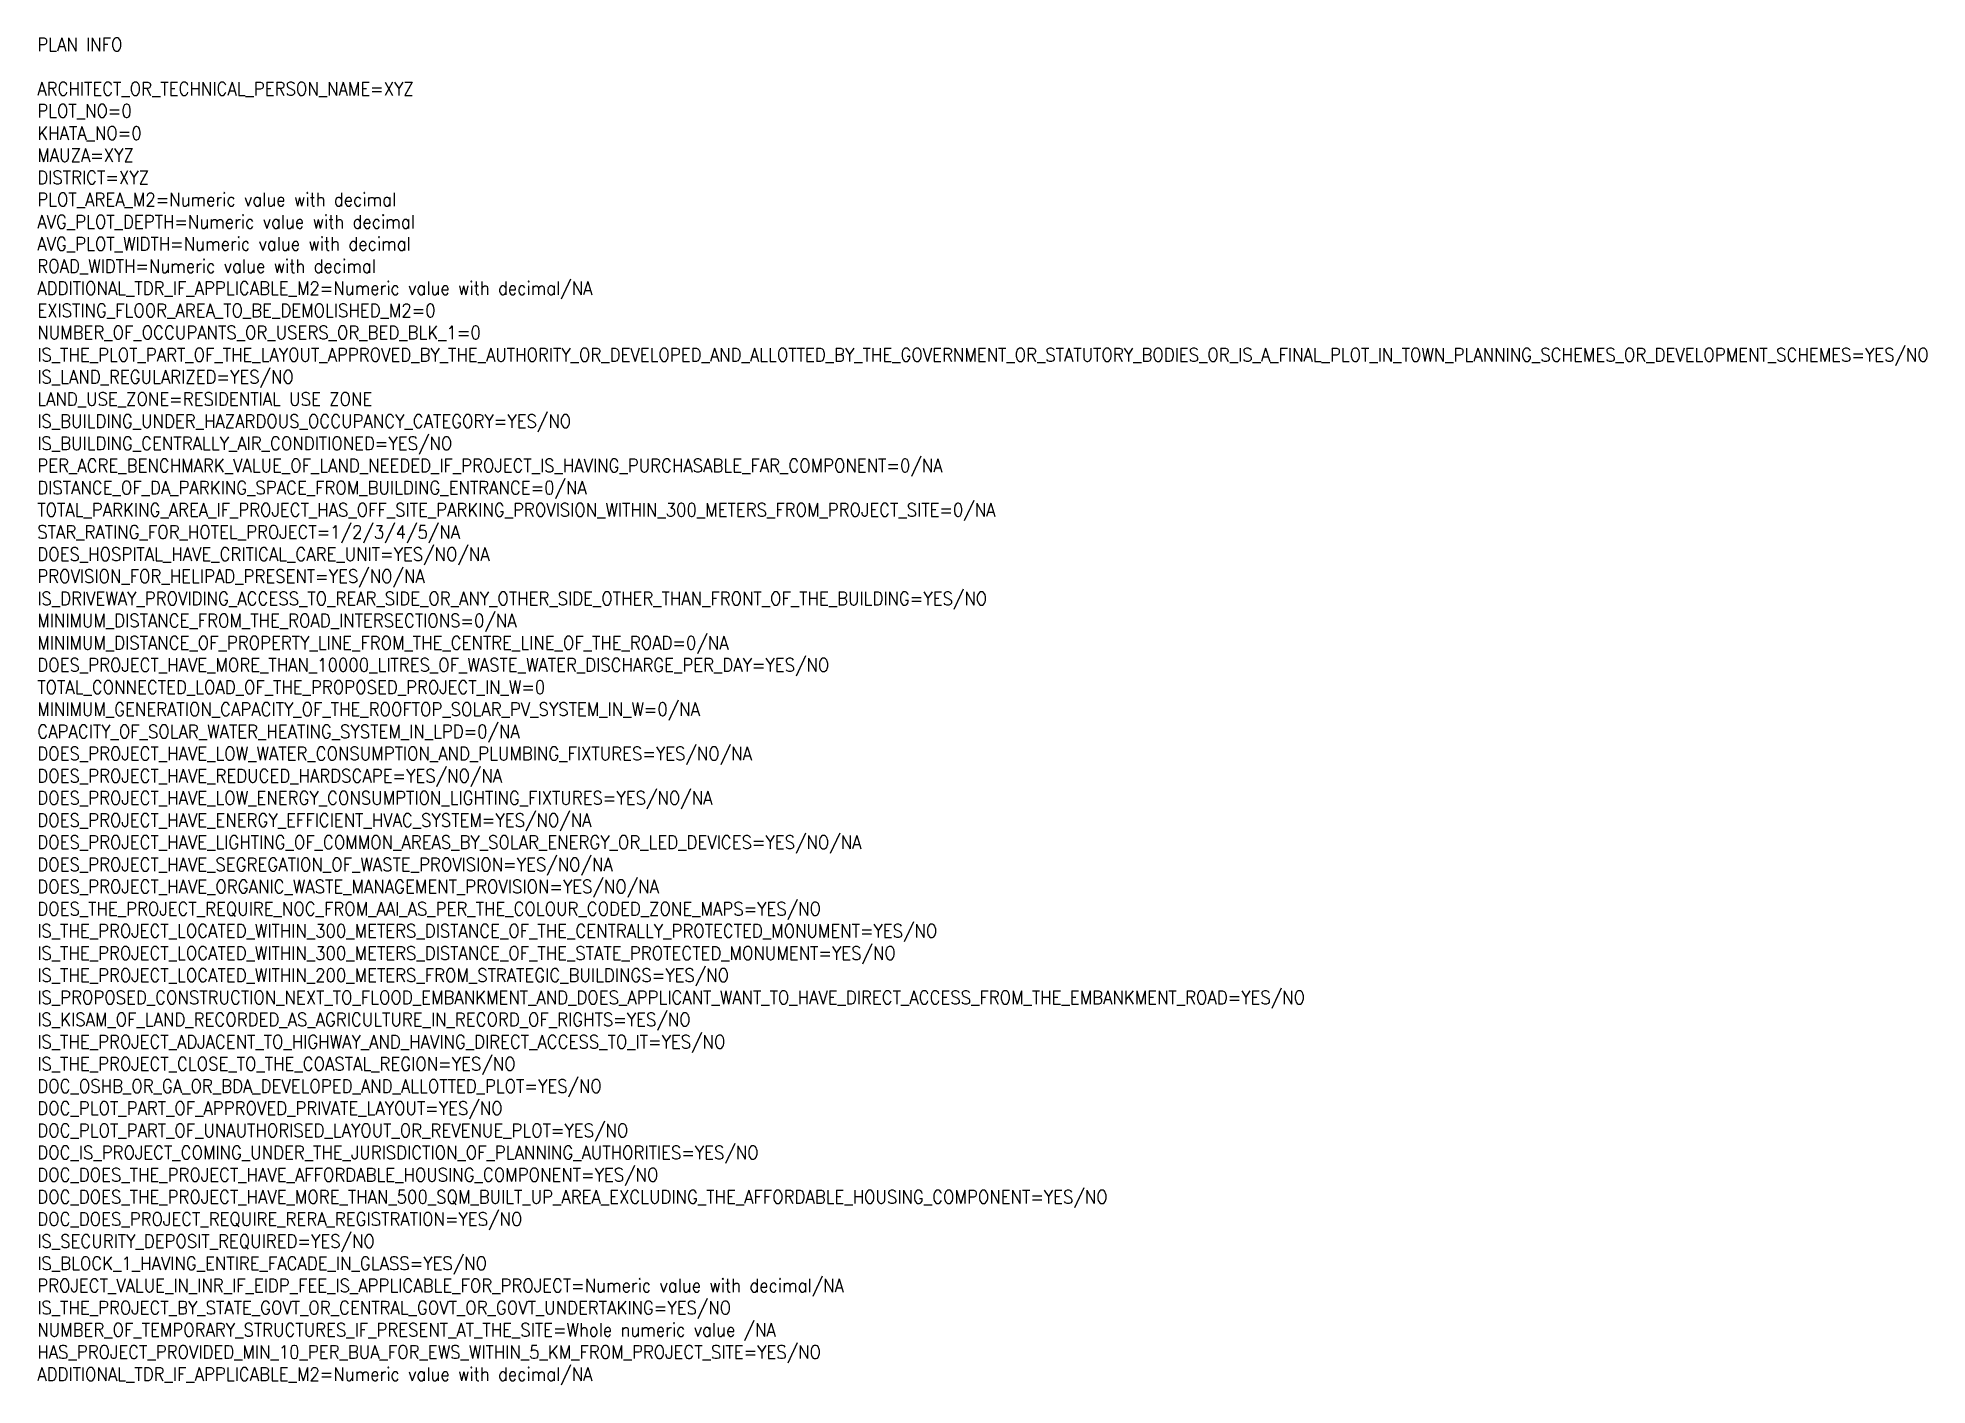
# Model space of a CAD drawing. Header units: millimetres. Extents: x -9481 to -9285, y 28735 to 28829.
# Drawn here: x -9416.4 to -9285.4, y 28735.9 to 28829.3 of the extents above; entities that cross this region are included whole.
import ezdxf

# ---------------------------------------------------------------- set-up
doc = ezdxf.new("R2010")
doc.units = ezdxf.units.MM
doc.layers.add('PLAN_INFO', color=1, linetype='Continuous', plot=False)
doc.styles.add('style2', font='arial.ttf', dxfattribs={"height": 0.3})

msp = doc.modelspace()

# ---------------------------------------------------------------- texts
at = {"layer": 'PLAN_INFO', "linetype": 'Continuous', "insert": (-9416.39, 28829.332), "char_height": 0.921715, "attachment_point": 1, "style": 'style2'}
msp.add_mtext_dynamic_manual_height_columns('{\\Fstandard|c0;PLAN INFO\\P\\PARCHITECT_OR_TECHNICAL_PERSON_NAME=XYZ\\PPLOT_NO=0\\PKHATA_NO=0\\PMAUZA=XYZ\\PDISTRICT=XYZ\\PPLOT_AREA_M2=Numeric value with decimal\\PAVG_PLOT_DEPTH=Numeric value with decimal\\PAVG_PLOT_WIDTH=Numeric value with decimal\\P\\A1;ROAD_WIDTH=\\A0;Numeric value with decimal\\A1;\\P\\A0;ADDITIONAL_TDR_IF_APPLICABLE_M2=Numeric value with decimal/NA\\PEXISTING_FLOOR_AREA_TO_BE_DEMOLISHED_M2=0\\PNUMBER_OF_OCCUPANTS_OR_USERS_OR_BED_BLK_1=0\\PIS_THE_PLOT_PART_OF_THE_LAYOUT_APPROVED_BY_THE_AUTHORITY_OR_DEVELOPED_AND_ALLOTTED_BY_THE_GOVERNMENT_OR_STATUTORY_BODIES_OR_IS_A_FINAL_PLOT_IN_TOWN_PLANNING_SCHEMES_OR_DEVELOPMENT_SCHEMES=YES/NO\\P\\A1;IS_LAND_REGULARIZED=YES/NO\\PLAND_USE_ZONE=RESIDENTIAL USE ZONE\\A0;\\PIS_BUILDING_UNDER_HAZARDOUS_OCCUPANCY_CATEGORY=YES/NO\\PIS_BUILDING_CENTRALLY_AIR_CONDITIONED=YES/NO\\PPER_ACRE_BENCHMARK_VALUE_OF_LAND_NEEDED_IF_PROJECT_IS_HAVING_PURCHASABLE_FAR_COMPONENT=0/NA\\PDISTANCE_OF_DA_PARKING_SPACE_FROM_BUILDING_ENTRANCE=0/NA\\PTOTAL_PARKING_AREA_IF_PROJECT_HAS_OFF_SITE_PARKING_PROVISION_WITHIN_300_METERS_FROM_PROJECT_SITE=0/NA\\PSTAR_RATING_FOR_HOTEL_PROJECT=1/2/3/4/5/NA\\PDOES_HOSPITAL_HAVE_CRITICAL_CARE_UNIT=YES/NO/NA\\PPROVISION_FOR_HELIPAD_PRESENT=YES/NO/NA\\PIS_DRIVEWAY_PROVIDING_ACCESS_TO_REAR_SIDE_OR_ANY_OTHER_SIDE_OTHER_THAN_FRONT_OF_THE_BUILDING=YES/NO\\PMINIMUM_DISTANCE_FROM_THE_ROAD_INTERSECTIONS=0/NA\\PMINIMUM_DISTANCE_OF_PROPERTY_LINE_FROM_THE_CENTRE_LINE_OF_THE_ROAD=0/NA\\PDOES_PROJECT_HAVE_MORE_THAN_10000_LITRES_OF_WASTE_WATER_DISCHARGE_PER_DAY=YES/NO\\PTOTAL_CONNECTED_LOAD_OF_THE_PROPOSED_PROJECT_IN_W=0\\PMINIMUM_GENERATION_CAPACITY_OF_THE_ROOFTOP_SOLAR_PV_SYSTEM_IN_W=0/NA\\PCAPACITY_OF_SOLAR_WATER_HEATING_SYSTEM_IN_LPD=0/NA\\PDOES_PROJECT_HAVE_LOW_WATER_CONSUMPTION_AND_PLUMBING_FIXTURES=YES/NO/NA\\PDOES_PROJECT_HAVE_REDUCED_HARDSCAPE=YES/NO/NA\\PDOES_PROJECT_HAVE_LOW_ENERGY_CONSUMPTION_LIGHTING_FIXTURES=YES/NO/NA\\PDOES_PROJECT_HAVE_ENERGY_EFFICIENT_HVAC_SYSTEM=YES/NO/NA\\PDOES_PROJECT_HAVE_LIGHTING_OF_COMMON_AREAS_BY_SOLAR_ENERGY_OR_LED_DEVICES=YES/NO/NA\\PDOES_PROJECT_HAVE_SEGREGATION_OF_WASTE_PROVISION=YES/NO/NA\\PDOES_PROJECT_HAVE_ORGANIC_WASTE_MANAGEMENT_PROVISION=YES/NO/NA\\fCalibri|b0|i0|c0|p34;\\H0.91667x;\\P\\Fstandard|c0;\\H1.09091x;DOES_THE_PROJECT_REQUIRE_NOC_FROM_AAI_AS_PER_THE_COLOUR_CODED_ZONE_MAPS=YES/NO\\PIS_THE_PROJECT_LOCATED_WITHIN_300_METERS_DISTANCE_OF_THE_CENTRALLY_PROTECTED_MONUMENT=YES/NO\\PIS_THE_PROJECT_LOCATED_WITHIN_300_METERS_DISTANCE_OF_THE_STATE_PROTECTED_MONUMENT=YES/NO\\PIS_THE_PROJECT_LOCATED_WITHIN_200_METERS_FROM_STRATEGIC_BUILDINGS=YES/NO\\PIS_PROPOSED_CONSTRUCTION_NEXT_TO_FLOOD_EMBANKMENT_AND_DOES_APPLICANT_WANT_TO_HAVE_DIRECT_ACCESS_FROM_THE_EMBANKMENT_ROAD=YES/NO\\PIS_KISAM_OF_LAND_RECORDED_AS_AGRICULTURE_IN_RECORD_OF_RIGHTS=YES/NO\\PIS_THE_PROJECT_ADJACENT_TO_HIGHWAY_AND_HAVING_DIRECT_ACCESS_TO_IT=YES/NO\\PIS_THE_PROJECT_CLOSE_TO_THE_COASTAL_REGION=YES/NO\\PDOC_OSHB_OR_GA_OR_BDA_DEVELOPED_AND_ALLOTTED_PLOT=YES/NO\\PDOC_PLOT_PART_OF_APPROVED_PRIVATE_LAYOUT=YES/NO\\PDOC_PLOT_PART_OF_UNAUTHORISED_LAYOUT_OR_REVENUE_PLOT=YES/NO\\PDOC_IS_PROJECT_COMING_UNDER_THE_JURISDICTION_OF_PLANNING_AUTHORITIES=YES/NO\\PDOC_DOES_THE_PROJECT_HAVE_AFFORDABLE_HOUSING_COMPONENT=YES/NO\\PDOC_DOES_THE_PROJECT_HAVE_MORE_THAN_500_SQM_BUILT_UP_AREA_EXCLUDING_THE_AFFORDABLE_HOUSING_COMPONENT=YES/NO\\PDOC_DOES_PROJECT_REQUIRE_RERA_REGISTRATION=YES/NO\\PIS_SECURITY_DEPOSIT_REQUIRED=YES/NO\\PIS_BLOCK_1_HAVING_ENTIRE_FACADE_IN_GLASS=YES/NO\\PPROJECT_VALUE_IN_INR_IF_EIDP_FEE_IS_APPLICABLE_FOR_PROJECT=Numeric value with decimal/NA\\PIS_THE_PROJECT_BY_STATE_GOVT_OR_CENTRAL_GOVT_OR_GOVT_UNDERTAKING=YES/NO\\PNUMBER_OF_TEMPORARY_STRUCTURES_IF_PRESENT_AT_THE_SITE=Whole numeric value /NA\\PHAS_PROJECT_PROVIDED_MIN_10_PER_BUA_FOR_EWS_WITHIN_5_KM_FROM_PROJECT_SITE=YES/NO\\PADDITIONAL_TDR_IF_APPLICABLE_M2=Numeric value with decimal/NA}', width=101.55206, gutter_width=12.096, heights=[125.988], dxfattribs=at)

doc.saveas('drawing.dxf')
